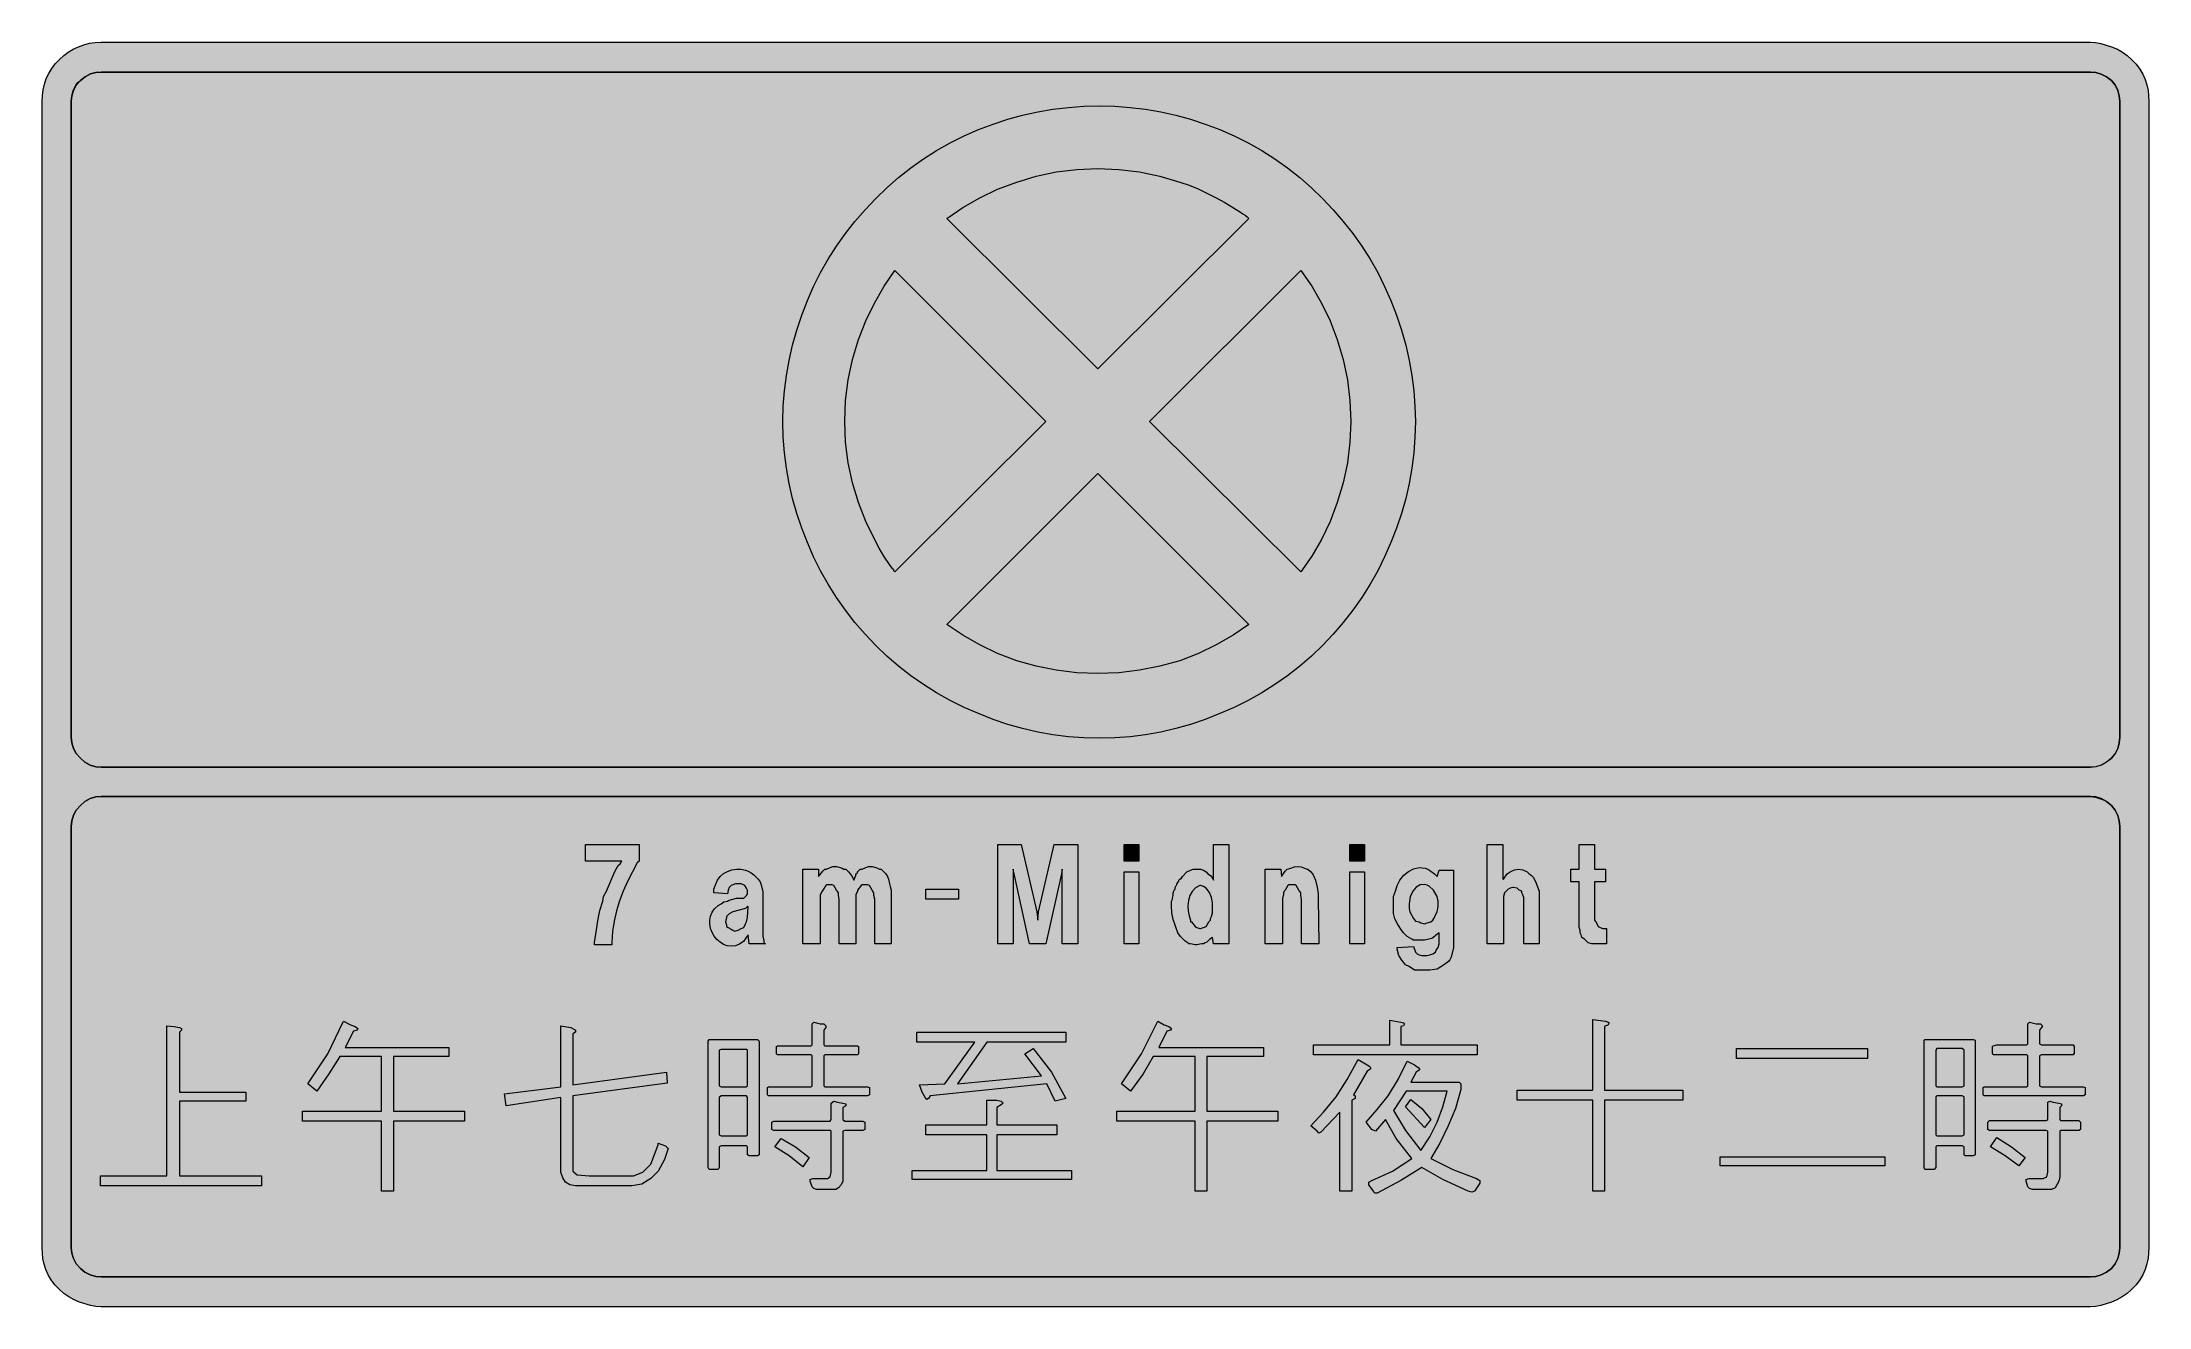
# Model space of a CAD drawing. Header units: metres. Extents: x 76 to 493, y 11 to 261.
import ezdxf

# ---------------------------------------------------------------- set-up
doc = ezdxf.new("R2010")
doc.units = ezdxf.units.M
for name, color, linetype, true_color in [('FILL_BLACK_000000', 7, 'Continuous', 0x000000), ('FILL_PINK_E1E1E1', 7, 'Continuous', 0xe1e1e1), ('FILL_WHITE_FFFFFF', 7, 'Continuous', 0xffffff), ('FILL_YELLOW_FFFF00', 7, 'Continuous', 0xffff00)]:
    doc.layers.add(name, color=color, linetype=linetype, true_color=true_color)

msp = doc.modelspace()

# ---------------------------------------------------------------- hatches: boundary and pattern name
at = {"layer": 'FILL_BLACK_000000', "true_color": 0x000000}
h = msp.add_hatch(color=7, dxfattribs=at)
h.dxf.hatch_style = 1
h.paths.add_polyline_path([(76.53, 251.76), (76.79, 252.88), (77.15, 253.96), (77.63, 255), (78.22, 255.99), (78.92, 256.91), (79.74, 257.76), (80.58, 258.53), (81.49, 259.21), (82.45, 259.79), (83.48, 260.28), (84.55, 260.67), (85.66, 260.95), (86.82, 261.12), (88.02, 261.18), (481.5, 261.18), (482.48, 261.12), (483.5, 260.93), (485.64, 260.28), (486.79, 259.81), (487.82, 259.22), (488.75, 258.53), (489.6, 257.76), (490.48, 256.81), (491.22, 255.85), (491.83, 254.85), (492.3, 253.8), (492.64, 252.72), (492.86, 251.64), (493.02, 249.48), (493.02, 22.68), (492.86, 20.59), (492.64, 19.47), (492.3, 18.36), (491.83, 17.31), (491.22, 16.31), (490.48, 15.35), (489.6, 14.4), (488.73, 13.63), (487.76, 12.94), (486.71, 12.35), (485.64, 11.88), (483.5, 11.23), (482.48, 11.04), (481.5, 10.98), (88.02, 10.98), (86.94, 11.04), (85.86, 11.23), (83.7, 11.88), (82.63, 12.35), (81.59, 12.94), (80.61, 13.63), (79.74, 14.4), (78.86, 15.35), (78.12, 16.31), (77.51, 17.31), (77.04, 18.36), (76.7, 19.44), (76.48, 20.52), (76.32, 22.68), (76.32, 249.48), (76.37, 250.63), (76.53, 251.76)])
h.paths.add_polyline_path([(85.82, 111.53), (84.78, 110.97), (83.88, 110.16), (83.07, 109.26), (82.51, 108.23), (82.18, 107.12), (82.08, 106.02), (82.08, 22.68), (82.18, 21.6), (82.51, 20.54), (83.07, 19.52), (83.88, 18.54), (84.78, 17.83), (85.82, 17.33), (86.92, 17.02), (88.02, 16.92), (481.5, 16.92), (482.5, 17.02), (483.57, 17.33), (484.64, 17.83), (485.64, 18.54), (486.35, 19.52), (486.86, 20.54), (487.16, 21.6), (487.26, 22.68), (487.26, 106.02), (487.16, 107.12), (486.86, 108.23), (486.35, 109.26), (485.64, 110.16), (484.64, 110.97), (483.57, 111.53), (482.5, 111.86), (481.5, 111.96), (88.02, 111.96), (86.92, 111.86), (85.82, 111.53)], flags=16)
h.paths.add_polyline_path([(483.64, 118.22), (484.66, 118.78), (485.64, 119.52), (486.35, 120.39), (486.86, 121.39), (487.16, 122.48), (487.26, 123.66), (487.26, 249.48), (487.16, 250.56), (486.86, 251.62), (486.35, 252.64), (485.64, 253.62), (484.64, 254.33), (483.57, 254.84), (482.5, 255.14), (481.5, 255.24), (88.02, 255.24), (86.94, 255.2), (85.86, 254.88), (84.8, 254.32), (83.88, 253.62), (83.07, 252.64), (82.51, 251.62), (82.18, 250.56), (82.08, 249.48), (82.08, 123.66), (82.18, 122.56), (82.51, 121.46), (83.07, 120.42), (83.88, 119.52), (84.78, 118.71), (85.82, 118.15), (86.92, 117.82), (88.02, 117.72), (481.5, 117.72), (482.58, 117.85), (483.64, 118.22)], flags=16)
h = msp.add_hatch(color=7, dxfattribs=at)
h.dxf.hatch_style = 1
h.paths.add_polyline_path([(347.86, 183.02), (347.64, 179.95), (347.26, 176.9), (346.73, 173.88), (346.04, 170.89), (345.21, 167.95), (344.22, 165.04), (343.08, 162.18), (341.86, 159.37), (340.49, 156.62), (338.98, 153.94), (337.34, 151.34), (335.58, 148.81), (333.69, 146.39), (331.69, 144.06), (329.58, 141.84), (327.37, 139.73), (325.06, 137.73), (322.65, 135.84), (320.15, 134.08), (317.56, 132.44), (314.87, 130.93), (312.1, 129.56), (309.24, 128.34), (306.38, 127.2), (303.48, 126.21), (300.54, 125.38), (297.56, 124.7), (294.56, 124.16), (291.55, 123.78), (288.52, 123.56), (285.48, 123.48), (282.38, 123.56), (279.31, 123.78), (276.26, 124.16), (273.24, 124.7), (270.25, 125.38), (267.31, 126.21), (264.4, 127.2), (261.54, 128.34), (258.68, 129.56), (255.91, 130.93), (253.22, 132.44), (250.63, 134.08), (248.13, 135.84), (245.72, 137.73), (243.41, 139.73), (241.2, 141.84), (239.09, 144.06), (237.09, 146.39), (235.2, 148.81), (233.44, 151.34), (231.8, 153.94), (230.29, 156.62), (228.92, 159.37), (227.7, 162.18), (226.56, 165.04), (225.57, 167.95), (224.74, 170.89), (224.06, 173.88), (223.52, 176.9), (223.14, 179.95), (222.92, 183.02), (222.84, 186.12), (222.92, 189.16), (223.14, 192.19), (223.52, 195.21), (224.06, 198.23), (224.74, 201.22), (225.57, 204.19), (226.56, 207.14), (227.7, 210.06), (228.92, 212.86), (230.29, 215.59), (231.8, 218.24), (233.44, 220.82), (235.2, 223.3), (237.09, 225.7), (239.09, 228.01), (241.2, 230.22), (243.41, 232.38), (245.72, 234.41), (248.13, 236.3), (250.63, 238.07), (253.22, 239.71), (255.91, 241.23), (258.68, 242.63), (261.54, 243.9), (264.4, 244.98), (267.31, 245.92), (270.25, 246.73), (273.24, 247.39), (276.26, 247.91), (279.31, 248.28), (282.38, 248.5), (285.48, 248.58), (288.52, 248.5), (291.55, 248.28), (294.56, 247.91), (297.56, 247.39), (300.54, 246.73), (303.48, 245.92), (306.38, 244.98), (309.24, 243.9), (312.1, 242.63), (314.87, 241.23), (317.56, 239.71), (320.15, 238.07), (322.65, 236.3), (325.06, 234.41), (327.37, 232.38), (329.58, 230.22), (331.69, 228.01), (333.69, 225.7), (335.58, 223.3), (337.34, 220.82), (338.98, 218.24), (340.49, 215.59), (341.86, 212.86), (343.08, 210.06), (344.22, 207.14), (345.21, 204.19), (346.04, 201.22), (346.73, 198.23), (347.26, 195.21), (347.64, 192.19), (347.86, 189.16), (347.94, 186.12), (347.86, 183.02)])
h = msp.add_hatch(color=7, dxfattribs=at)
h.dxf.hatch_style = 1
h.paths.add_polyline_path([(194.04, 98.82), (192.08, 95.15), (191.24, 93.25), (190.51, 91.31), (189.91, 89.33), (189.45, 87.3), (189.14, 85.25), (189, 83.16), (189, 82.62), (185.58, 82.62), (185.58, 83.16), (185.76, 84.24), (186.29, 87.76), (186.6, 89.42), (187.2, 91.26), (187.38, 92.16), (187.92, 93.24), (189.03, 95.75), (189.62, 97.11), (190.26, 98.28), (190.62, 98.64), (190.98, 99.18), (183.78, 99.18), (183.78, 102.42), (194.4, 102.42), (194.4, 99.18), (194.04, 98.82)])
h = msp.add_hatch(color=7, dxfattribs=at)
h.dxf.hatch_style = 1
h.paths.add_polyline_path([(270, 102.42), (273.06, 89.1), (273.24, 87.48), (273.42, 89.1), (276.48, 102.42), (281.16, 102.42), (281.16, 82.8), (278.1, 82.8), (278.1, 97.56), (277.92, 96.66), (274.86, 82.8), (271.62, 82.8), (268.56, 96.66), (268.38, 97.56), (268.38, 82.8), (265.32, 82.8), (265.32, 102.42), (270, 102.42)])
h = msp.add_hatch(color=7, dxfattribs=at)
h.dxf.hatch_style = 1
h.paths.add_polyline_path([(293.22, 102.42), (293.22, 99.18), (290.34, 99.18), (290.34, 102.42), (293.22, 102.42)])
h = msp.add_hatch(color=7, dxfattribs=at)
h.dxf.hatch_style = 1
h.paths.add_polyline_path([(299.88, 91.8), (300.06, 92.34), (300.06, 92.88), (300.24, 93.42), (300.42, 93.6), (300.42, 93.96), (300.6, 94.32), (300.78, 94.5), (300.78, 94.68), (301.14, 95.22), (301.14, 95.4), (301.32, 95.58), (301.68, 95.76), (301.86, 96.12), (302.76, 97.02), (303.48, 97.38), (304.02, 97.56), (305.46, 97.56), (306, 97.38), (306.54, 97.02), (306.9, 96.66), (307.44, 96.3), (307.8, 95.76), (307.98, 95.4), (307.98, 102.42), (311.04, 102.42), (311.04, 82.8), (307.98, 82.8), (307.8, 84.06), (307.26, 83.7), (306.72, 83.16), (306.36, 82.98), (306, 82.8), (305.64, 82.8), (304.74, 82.62), (304.38, 82.62), (303.48, 82.8), (303.12, 82.8), (302.94, 82.98), (302.76, 83.16), (302.4, 83.34), (301.5, 84.24), (300.96, 84.96), (300.02, 87.59), (299.75, 88.95), (299.7, 90.36), (299.7, 91.26), (299.88, 91.62), (299.88, 91.8)])
h.paths.add_polyline_path([(304.42, 93.87), (303.77, 93.18), (303.32, 92.33), (303.05, 91.36), (302.94, 90.33), (302.99, 89.3), (303.17, 88.33), (303.48, 87.48), (303.48, 87.12), (303.66, 87.12), (304.38, 86.22), (304.74, 86.04), (305.28, 85.86), (305.46, 85.86), (306, 86.04), (306.54, 86.22), (307.08, 87.12), (307.44, 87.48), (307.44, 87.84), (307.62, 88.2), (307.8, 88.92), (307.8, 89.82), (307.78, 90.89), (307.61, 91.97), (307.22, 92.95), (306.54, 93.78), (306, 94.14), (305.46, 94.32), (305.28, 94.32), (304.42, 93.87)], flags=16)
h = msp.add_hatch(color=7, dxfattribs=at)
h.dxf.hatch_style = 1
h.paths.add_polyline_path([(337.86, 102.42), (337.86, 99.18), (334.98, 99.18), (334.98, 102.42), (337.86, 102.42)])
h = msp.add_hatch(color=7, dxfattribs=at)
h.dxf.hatch_style = 1
h.paths.add_polyline_path([(369.18, 92.52), (369, 92.88), (369, 93.24), (368.46, 93.42), (368.1, 93.78), (367.38, 93.96), (367.2, 93.96), (366.66, 93.78), (366.3, 93.6), (365.58, 92.88), (365.4, 92.16), (365.4, 82.8), (362.16, 82.8), (362.16, 102.42), (365.22, 102.42), (365.22, 95.58), (365.4, 95.58), (366.12, 96.66), (366.66, 97.02), (367.53, 97.44), (368.37, 97.58), (369.21, 97.44), (370.08, 97.02), (370.26, 96.84), (370.44, 96.66), (370.87, 96.38), (371.21, 96.02), (371.73, 95.15), (372.42, 93.24), (372.42, 82.8), (369.36, 82.8), (369.36, 91.98), (369.18, 92.52)])
h = msp.add_hatch(color=7, dxfattribs=at)
h.dxf.hatch_style = 1
h.paths.add_polyline_path([(383.4, 102.42), (383.4, 97.56), (385.56, 97.56), (385.56, 95.04), (383.4, 95.04), (383.4, 87.48), (383.76, 86.94), (384.12, 86.22), (384.48, 86.04), (385.02, 85.86), (385.74, 85.86), (385.74, 82.8), (382.86, 82.8), (382.14, 82.98), (381.42, 83.7), (380.88, 84.06), (380.7, 84.6), (380.52, 84.96), (380.52, 85.5), (380.34, 86.04), (380.34, 95.04), (378.72, 95.04), (378.72, 97.56), (380.34, 97.56), (380.34, 102.42), (380.52, 102.42), (383.4, 102.42)])
h = msp.add_hatch(color=7, dxfattribs=at)
h.dxf.hatch_style = 1
h.paths.add_polyline_path([(216, 84.6), (215.46, 83.88), (215.1, 83.34), (214.27, 82.76), (213.44, 82.43), (212.62, 82.32), (211.83, 82.42), (211.08, 82.69), (210.4, 83.11), (209.79, 83.66), (209.27, 84.32), (208.85, 85.05), (208.55, 85.84), (208.38, 86.66), (208.36, 87.48), (208.5, 88.29), (208.82, 89.06), (209.34, 89.75), (210.06, 90.36), (210.6, 90.72), (211.14, 91.08), (211.86, 91.26), (212.22, 91.44), (213.66, 91.8), (215.1, 91.8), (215.64, 92.34), (215.82, 92.7), (215.82, 93.42), (215.64, 93.78), (215.28, 94.32), (214.56, 94.68), (213.48, 94.68), (212.94, 94.5), (212.58, 94.32), (212.22, 93.96), (212.04, 93.42), (211.86, 92.7), (209.16, 92.88), (209.16, 93.6), (209.52, 94.5), (209.91, 95.37), (210.45, 96.1), (211.12, 96.69), (211.9, 97.14), (212.75, 97.44), (213.64, 97.58), (214.55, 97.56), (215.46, 97.38), (216, 97.2), (216.54, 96.84), (217.08, 96.48), (217.62, 95.94), (217.98, 95.58), (218.34, 95.04), (218.52, 94.5), (218.88, 93.06), (218.88, 84.24), (219.06, 83.52), (219.06, 82.98), (219.42, 82.8), (216.18, 82.8), (216, 84.6)])
h.paths.add_polyline_path([(215.46, 89.82), (212.94, 89.1), (212.22, 88.74), (211.68, 88.2), (211.68, 88.02), (211.5, 87.12), (211.68, 86.58), (211.68, 86.22), (212.04, 86.04), (212.58, 85.68), (212.94, 85.5), (213.3, 85.32), (214.02, 85.5), (214.56, 85.86), (215.1, 86.04), (215.46, 86.76), (215.64, 87.12), (215.82, 88.02), (216, 90.18), (215.64, 90), (215.46, 89.82)], flags=16)
h = msp.add_hatch(color=7, dxfattribs=at)
h.dxf.hatch_style = 1
h.paths.add_polyline_path([(241.02, 82.8), (241.02, 91.62), (240.84, 92.34), (240.84, 92.88), (240.48, 93.42), (239.94, 94.32), (239.58, 94.5), (238.5, 94.5), (238.32, 94.32), (237.6, 93.42), (237.6, 93.24), (237.24, 92.52), (237.24, 82.8), (234, 82.8), (234, 91.62), (233.82, 92.34), (233.82, 92.88), (233.46, 93.42), (232.92, 94.32), (232.56, 94.5), (231.48, 94.5), (231.3, 94.32), (230.76, 93.42), (230.58, 93.24), (230.22, 92.52), (230.22, 82.8), (226.8, 82.8), (226.8, 97.56), (229.86, 97.56), (229.86, 96.12), (230.76, 97.2), (231.12, 97.56), (231.48, 97.56), (232.2, 97.92), (232.74, 98.1), (233.46, 98.1), (234.18, 97.92), (234.54, 97.74), (234.9, 97.56), (235.26, 97.56), (235.8, 97.02), (236.16, 96.66), (236.52, 96.12), (236.88, 95.4), (237.24, 96.3), (237.24, 96.66), (237.42, 96.66), (237.6, 96.84), (237.6, 97.02), (238.14, 97.56), (238.5, 97.56), (239.22, 97.92), (239.76, 98.1), (240.48, 98.1), (241.2, 97.92), (241.56, 97.74), (241.92, 97.56), (242.28, 97.56), (243.18, 96.66), (243.54, 96.12), (243.72, 95.58), (243.9, 94.68), (244.08, 94.14), (244.26, 93.42), (244.26, 91.8), (244.26, 82.8), (241.02, 82.8)])
h = msp.add_hatch(color=7, dxfattribs=at)
h.dxf.hatch_style = 1
h.paths.add_polyline_path([(293.22, 97.02), (293.22, 82.8), (290.34, 82.8), (290.34, 97.02), (293.22, 97.02)])
h = msp.add_hatch(color=7, dxfattribs=at)
h.dxf.hatch_style = 1
h.paths.add_polyline_path([(321.66, 82.8), (318.24, 82.8), (318.24, 97.56), (321.3, 97.56), (321.48, 96.12), (322.2, 97.2), (322.56, 97.56), (323.32, 97.76), (324.03, 98.03), (324.85, 98.11), (325.37, 98), (325.98, 97.74), (326.52, 97.56), (326.7, 97.56), (327.22, 97.1), (327.64, 96.57), (328.21, 95.37), (328.52, 94.04), (328.68, 92.7), (328.68, 91.8), (328.86, 82.8), (325.44, 82.8), (325.44, 91.62), (325.26, 92.34), (325.26, 92.88), (324.9, 93.42), (324.36, 94.32), (324.18, 94.5), (322.92, 94.5), (322.74, 94.32), (322.2, 93.42), (322.02, 93.24), (321.84, 92.88), (321.84, 92.52), (321.66, 91.8), (321.66, 91.44), (321.66, 91.26), (321.66, 82.8)])
h = msp.add_hatch(color=7, dxfattribs=at)
h.dxf.hatch_style = 1
h.paths.add_polyline_path([(337.86, 97.02), (337.86, 82.8), (334.98, 82.8), (334.98, 97.02), (337.86, 97.02)])
h = msp.add_hatch(color=7, dxfattribs=at)
h.dxf.hatch_style = 1
h.paths.add_polyline_path([(355.5, 97.38), (355.5, 82.08), (354.99, 80.19), (354.76, 79.65), (354.49, 79.28), (353.69, 78.69), (352.26, 77.76), (350.82, 77.58), (347.76, 77.58), (346.68, 78.3), (345.96, 78.66), (345.6, 79.2), (345.24, 79.56), (344.7, 80.46), (344.34, 81.72), (344.34, 82.08), (347.58, 82.26), (347.94, 81.18), (348.3, 80.82), (348.66, 80.64), (349.2, 80.46), (350.28, 80.46), (350.82, 80.64), (351.36, 80.82), (351.9, 81.18), (352.08, 81.54), (352.44, 82.08), (352.62, 82.8), (352.62, 84.96), (351.9, 84.42), (351.72, 84.24), (351.18, 83.88), (349.74, 83.52), (347.58, 83.52), (347.22, 83.7), (346.32, 84.24), (345.6, 84.96), (345.06, 85.68), (344.38, 86.76), (343.89, 87.75), (343.62, 88.83), (343.62, 90.18), (343.62, 92.16), (343.98, 93.24), (344.31, 94.34), (344.87, 95.4), (345.63, 96.35), (346.55, 97.13), (347.58, 97.66), (348.69, 97.89), (349.85, 97.76), (350.43, 97.54), (351, 97.2), (351.72, 96.66), (352.26, 96.12), (352.62, 97.38), (355.5, 97.38)])
h.paths.add_polyline_path([(352.26, 92.16), (351.53, 93.43), (350.69, 94.21), (350.25, 94.43), (349.8, 94.54), (348.92, 94.46), (348.11, 94), (347.42, 93.2), (346.93, 92.09), (346.68, 90.72), (346.68, 89.82), (346.86, 89.1), (347.58, 87.84), (347.94, 87.3), (348.66, 87.12), (349.02, 86.94), (349.74, 86.76), (350.28, 86.94), (351, 87.12), (351.36, 87.48), (351.72, 88.02), (351.9, 88.56), (352.26, 89.1), (352.44, 90.18), (352.44, 91.26), (352.26, 92.16)], flags=16)
h = msp.add_hatch(color=7, dxfattribs=at)
h.dxf.hatch_style = 1
h.paths.add_polyline_path([(257.58, 93.6), (257.58, 91.62), (251.1, 91.62), (251.1, 93.6), (257.58, 93.6)])
h = msp.add_hatch(color=7, dxfattribs=at)
h.dxf.hatch_style = 1
h.paths.add_polyline_path([(145.8, 33.84), (143.46, 33.84), (143.46, 47.7), (127.8, 47.7), (127.8, 49.68), (143.46, 49.68), (143.46, 60.48), (135.18, 60.48), (133.02, 57.06), (130.68, 53.64), (128.88, 55.08), (132.84, 61.02), (135.9, 67.5), (137.34, 66.78), (138.24, 66.42), (138.78, 66.06), (138.6, 65.7), (137.88, 65.52), (136.26, 62.28), (156.78, 62.28), (156.78, 60.48), (145.8, 60.48), (145.8, 49.68), (159.84, 49.68), (159.84, 47.7), (145.8, 47.7), (145.8, 33.84)])
h = msp.add_hatch(color=7, dxfattribs=at)
h.dxf.hatch_style = 1
h.paths.add_polyline_path([(239.58, 54.54), (239.94, 54.36), (239.94, 52.92), (239.58, 52.74), (219.96, 52.74), (219.78, 52.92), (219.78, 54.36), (219.96, 54.54), (228.42, 54.54), (228.6, 54.72), (228.6, 60.66), (228.42, 60.84), (221.76, 60.84), (221.58, 61.02), (221.58, 62.46), (221.76, 62.64), (228.42, 62.64), (228.6, 62.82), (228.6, 66.96), (228.96, 67.32), (230.22, 66.96), (230.94, 66.96), (231.3, 66.6), (231.3, 66.24), (230.94, 65.7), (230.94, 62.82), (231.12, 62.64), (237.6, 62.64), (237.78, 62.46), (237.78, 61.02), (237.6, 60.84), (231.12, 60.84), (230.94, 60.66), (230.94, 54.72), (231.12, 54.54), (239.58, 54.54)])
h = msp.add_hatch(color=7, dxfattribs=at)
h.dxf.hatch_style = 1
h.paths.add_polyline_path([(306.72, 33.84), (304.38, 33.84), (304.38, 47.7), (288.9, 47.7), (288.9, 49.68), (304.38, 49.68), (304.38, 60.48), (296.1, 60.48), (294.12, 57.06), (291.6, 53.64), (289.8, 55.08), (293.76, 61.02), (297, 67.5), (298.26, 66.78), (299.16, 66.42), (299.7, 66.06), (299.52, 65.7), (298.8, 65.52), (297.18, 62.28), (317.88, 62.28), (317.88, 60.48), (306.72, 60.48), (306.72, 49.68), (320.76, 49.68), (320.76, 47.7), (306.72, 47.7), (306.72, 33.84)])
h = msp.add_hatch(color=7, dxfattribs=at)
h.dxf.hatch_style = 1
h.paths.add_polyline_path([(327.78, 62.82), (342.9, 62.82), (342.9, 67.68), (345.06, 67.32), (345.6, 67.14), (345.78, 66.96), (345.6, 66.6), (345.06, 66.42), (345.06, 62.82), (360.18, 62.82), (360.18, 60.84), (327.78, 60.84), (327.78, 62.82)])
h = msp.add_hatch(color=7, dxfattribs=at)
h.dxf.hatch_style = 1
h.paths.add_polyline_path([(383.04, 51.84), (368.1, 51.84), (368.1, 53.82), (383.04, 53.82), (383.04, 67.86), (385.56, 67.5), (386.1, 67.32), (386.28, 67.14), (386.1, 66.78), (385.38, 66.42), (385.38, 53.82), (400.86, 53.82), (400.86, 51.84), (385.38, 51.84), (385.38, 33.84), (383.04, 33.84), (383.04, 51.84)])
h = msp.add_hatch(color=7, dxfattribs=at)
h.dxf.hatch_style = 1
h.paths.add_polyline_path([(480.06, 54.54), (480.42, 54.36), (480.42, 52.92), (480.06, 52.74), (460.44, 52.74), (460.26, 52.92), (460.26, 54.36), (460.44, 54.54), (468.9, 54.54), (469.08, 54.72), (469.08, 60.66), (468.9, 60.84), (462.24, 60.84), (462.06, 61.2), (462.06, 62.46), (462.24, 62.64), (462.96, 62.82), (468.9, 62.82), (469.08, 63), (469.08, 66.96), (469.44, 67.32), (470.7, 66.96), (471.6, 66.96), (471.96, 66.6), (471.78, 66.24), (471.42, 65.7), (471.42, 63), (471.78, 62.82), (478.08, 62.82), (478.26, 62.46), (478.26, 61.2), (478.08, 60.84), (471.78, 60.84), (471.42, 60.66), (471.42, 54.72), (471.78, 54.54), (480.06, 54.54)])
h = msp.add_hatch(color=7, dxfattribs=at)
h.dxf.hatch_style = 1
h.paths.add_polyline_path([(87.84, 36.9), (100.98, 36.9), (100.98, 66.6), (102.42, 66.42), (103.5, 66.24), (103.86, 66.06), (103.86, 65.7), (103.5, 65.34), (103.5, 53.46), (116.64, 53.46), (116.64, 51.66), (103.5, 51.66), (103.5, 36.9), (119.7, 36.9), (119.7, 34.92), (87.84, 34.92), (87.84, 36.9)])
h = msp.add_hatch(color=7, dxfattribs=at)
h.dxf.hatch_style = 1
h.paths.add_polyline_path([(181.26, 37.8), (182.16, 37.08), (184.5, 36.9), (193.32, 36.9), (195.12, 37.62), (196.74, 39.24), (198.18, 43.02), (198.18, 43.38), (199.62, 42.84), (200.16, 42.3), (199.44, 40.14), (198.18, 37.8), (196.74, 36.36), (194.94, 35.28), (192.96, 34.92), (181.8, 34.92), (180.72, 35.1), (179.82, 35.64), (179.28, 36.54), (178.92, 37.62), (178.92, 52.38), (168.12, 50.76), (167.76, 53.1), (178.92, 54.54), (178.92, 66.6), (180.9, 66.24), (181.62, 65.88), (181.8, 65.7), (181.8, 65.34), (181.26, 64.98), (181.26, 54.9), (199.8, 57.42), (199.98, 55.26), (181.26, 52.74), (181.26, 37.8)])
h = msp.add_hatch(color=7, dxfattribs=at)
h.dxf.hatch_style = 1
h.paths.add_polyline_path([(210.24, 42.66), (210.24, 38.52), (210.06, 38.16), (208.26, 38.16), (208.08, 38.52), (208.08, 63.54), (208.26, 63.9), (217.8, 63.9), (218.16, 63.54), (218.16, 41.04), (217.8, 40.86), (216.18, 40.86), (215.82, 41.04), (215.82, 42.66), (215.64, 42.84), (210.6, 42.84), (210.24, 42.66)])
h.paths.add_polyline_path([(215.64, 52.74), (210.6, 52.74), (210.24, 52.38), (210.24, 45), (210.6, 44.82), (215.64, 44.82), (215.82, 45), (215.82, 52.38), (215.64, 52.74)], flags=16)
h.paths.add_polyline_path([(215.82, 61.74), (215.64, 61.92), (210.6, 61.92), (210.24, 61.74), (210.24, 54.72), (210.6, 54.54), (215.64, 54.54), (215.82, 54.72), (215.82, 61.74)], flags=16)
h = msp.add_hatch(color=7, dxfattribs=at)
h.dxf.hatch_style = 1
h.paths.add_polyline_path([(272.34, 62.1), (275.94, 57.42), (278.82, 52.2), (276.66, 51.66), (275.04, 55.08), (252, 52.74), (251.64, 52.2), (251.28, 52.02), (250.92, 52.56), (250.38, 53.46), (249.84, 54.9), (254.88, 55.08), (260.82, 63.36), (249.3, 63.36), (249.3, 65.34), (278.82, 65.34), (278.82, 63.36), (263.16, 63.36), (257.4, 55.08), (273.96, 56.7), (270.72, 61.02), (272.34, 62.1)])
h = msp.add_hatch(color=7, dxfattribs=at)
h.dxf.hatch_style = 1
h.paths.add_polyline_path([(450.9, 38.52), (450.54, 38.16), (448.74, 38.16), (448.56, 38.52), (448.56, 63.72), (448.74, 63.9), (458.28, 63.9), (458.64, 63.72), (458.64, 41.04), (458.28, 40.86), (456.66, 40.86), (456.48, 41.04), (456.48, 42.66), (456.12, 42.84), (451.08, 42.84), (450.9, 42.66), (450.9, 38.52)])
h.paths.add_polyline_path([(451.08, 44.82), (456.12, 44.82), (456.48, 45), (456.48, 52.56), (456.12, 52.74), (451.08, 52.74), (450.9, 52.56), (450.9, 45), (451.08, 44.82)], flags=16)
h.paths.add_polyline_path([(451.08, 62.1), (450.9, 61.74), (450.9, 54.72), (451.08, 54.54), (456.12, 54.54), (456.48, 54.72), (456.48, 61.74), (456.12, 62.1), (451.08, 62.1)], flags=16)
h = msp.add_hatch(color=7, dxfattribs=at)
h.dxf.hatch_style = 1
h.paths.add_polyline_path([(333, 33.84), (333, 49.5), (329.22, 45.54), (328.86, 45.36), (328.5, 45.72), (327.24, 46.8), (329.76, 49.5), (332.28, 52.56), (334.44, 55.98), (336.6, 59.94), (338.4, 58.86), (338.94, 58.5), (339.12, 58.14), (338.94, 57.96), (338.4, 57.6), (335.7, 52.92), (336.06, 52.74), (336.06, 52.2), (335.34, 51.84), (335.34, 33.84), (333, 33.84)])
h = msp.add_hatch(color=7, dxfattribs=at)
h.dxf.hatch_style = 1
h.paths.add_polyline_path([(339.3, 36), (343.44, 37.8), (347.22, 40.32), (344.16, 44.28), (342, 48.06), (340.02, 45.72), (339.3, 46.08), (338.22, 47.52), (340.38, 50.04), (342.54, 52.74), (344.52, 55.98), (346.32, 59.58), (347.76, 58.86), (348.48, 58.32), (348.84, 57.96), (348.66, 57.78), (348.12, 57.42), (347.04, 55.44), (356.58, 55.44), (356.94, 55.08), (356.94, 54), (355.86, 50.22), (354.42, 46.8), (352.8, 43.38), (351, 40.32), (355.32, 38.16), (360, 36.36), (360.72, 36), (360.72, 35.46), (359.64, 33.84), (359.1, 33.66), (358.38, 33.84), (353.34, 36.18), (349.2, 38.52), (345.06, 36), (340.38, 33.48), (339.84, 33.48), (339.66, 33.84), (338.76, 35.1), (338.76, 35.64), (339.3, 36)])
h.paths.add_polyline_path([(345.96, 45.9), (349.02, 41.94), (350.82, 44.64), (352.26, 47.52), (353.34, 50.58), (354.24, 53.64), (346.14, 53.64), (343.62, 49.86), (345.96, 45.9)], flags=16)
h = msp.add_hatch(color=7, dxfattribs=at)
h.dxf.hatch_style = 1
h.paths.add_polyline_path([(437.4, 62.1), (437.4, 60.12), (411.48, 60.12), (411.48, 62.1), (437.4, 62.1)])
h = msp.add_hatch(color=7, dxfattribs=at)
h.dxf.hatch_style = 1
h.paths.add_polyline_path([(234.72, 45.72), (234.72, 35.82), (234.36, 35.1), (233.82, 34.56), (233.28, 34.2), (229.5, 34.2), (228.96, 34.38), (228.6, 34.74), (228.24, 35.82), (228.24, 36.18), (228.78, 36.36), (231.66, 36.36), (232.2, 36.72), (232.38, 37.62), (232.38, 45.72), (232.2, 45.9), (221.04, 45.9), (220.68, 46.08), (220.68, 47.52), (221.04, 47.7), (232.2, 47.7), (232.38, 48.06), (232.38, 51.3), (232.92, 51.66), (233.64, 51.48), (234.72, 51.3), (235.26, 51.12), (235.26, 50.76), (234.72, 50.4), (234.72, 48.06), (235.08, 47.7), (238.68, 47.7), (239.04, 47.52), (239.04, 46.08), (238.68, 45.9), (235.08, 45.9), (234.72, 45.72)])
h = msp.add_hatch(color=7, dxfattribs=at)
h.dxf.hatch_style = 1
h.paths.add_polyline_path([(265.14, 37.98), (279.9, 37.98), (279.9, 36.18), (248.4, 36.18), (248.4, 37.98), (263.16, 37.98), (263.16, 45), (251.1, 45), (251.1, 46.98), (263.16, 46.98), (263.16, 51.84), (265.14, 51.84), (266.04, 51.66), (266.4, 51.3), (266.04, 50.94), (265.14, 50.4), (265.14, 46.98), (277.02, 46.98), (277.02, 45), (265.14, 45), (265.14, 37.98)])
h = msp.add_hatch(color=7, dxfattribs=at)
h.dxf.hatch_style = 1
h.paths.add_polyline_path([(349.2, 50.22), (351, 48.06), (349.74, 46.44), (345.96, 50.58), (347.04, 52.02), (349.2, 50.22)])
h = msp.add_hatch(color=7, dxfattribs=at)
h.dxf.hatch_style = 1
h.paths.add_polyline_path([(473.04, 45.72), (472.68, 45.9), (461.52, 45.9), (461.16, 46.08), (461.16, 47.52), (461.52, 47.88), (472.68, 47.88), (473.04, 48.06), (473.04, 51.48), (473.4, 51.66), (474.12, 51.48), (475.2, 51.3), (475.74, 51.12), (475.74, 50.76), (475.38, 50.4), (475.38, 48.06), (475.56, 47.88), (479.16, 47.88), (479.52, 47.52), (479.52, 46.08), (479.16, 45.9), (475.56, 45.9), (475.38, 45.72), (475.38, 36.72), (475.2, 35.82), (474.84, 35.1), (474.48, 34.56), (473.76, 34.2), (469.98, 34.2), (469.44, 34.38), (469.08, 34.74), (468.72, 35.82), (468.72, 36.18), (469.26, 36.36), (472.14, 36.36), (472.86, 36.72), (473.04, 37.62), (473.04, 45.72)])
h = msp.add_hatch(color=7, dxfattribs=at)
h.dxf.hatch_style = 1
h.paths.add_polyline_path([(224.1, 40.86), (221.22, 42.66), (222.48, 44.28), (225.36, 42.66), (228.06, 40.5), (226.8, 38.7), (224.1, 40.86)])
h = msp.add_hatch(color=7, dxfattribs=at)
h.dxf.hatch_style = 1
h.paths.add_polyline_path([(461.7, 42.66), (462.96, 44.46), (465.84, 42.66), (468.54, 40.5), (467.28, 38.88), (464.58, 40.86), (461.7, 42.66)])
h = msp.add_hatch(color=7, dxfattribs=at)
h.dxf.hatch_style = 1
h.paths.add_polyline_path([(440.82, 40.68), (440.82, 38.88), (408.24, 38.88), (408.24, 40.68), (440.82, 40.68)])
at = {"layer": 'FILL_PINK_E1E1E1', "true_color": 0xe1e1e1}
h = msp.add_hatch(color=7, dxfattribs=at)
h.dxf.hatch_style = 1
h.paths.add_polyline_path([(255.24, 226.26), (258.42, 228.45), (261.77, 230.4), (265.31, 232.08), (269.1, 233.46), (272.94, 234.64), (276.91, 235.49), (280.97, 235.99), (285.12, 236.16), (289.27, 235.99), (293.36, 235.49), (297.37, 234.64), (301.32, 233.46), (303.18, 232.86), (304.99, 232.13), (308.52, 230.4), (310.23, 229.48), (311.94, 228.42), (313.38, 227.52), (313.83, 227.18), (314.28, 226.98), (314.64, 226.62), (315, 226.26), (285.12, 196.56), (255.24, 226.26)])
h = msp.add_hatch(color=7, dxfattribs=at)
h.dxf.hatch_style = 1
h.paths.add_polyline_path([(244.98, 156.42), (244.8, 156.6), (244.8, 156.78), (244.55, 156.96), (244.44, 157.14), (243.9, 157.86), (242.82, 159.48), (241.85, 161.1), (241.02, 162.72), (239.27, 166.34), (237.78, 170.1), (236.6, 173.97), (235.76, 177.98), (235.25, 182.05), (235.08, 186.12), (235.25, 190.27), (235.76, 194.36), (236.6, 198.37), (237.78, 202.32), (239.26, 206.03), (240.98, 209.57), (242.89, 212.9), (244.98, 216), (274.86, 186.12), (244.98, 156.42)])
h = msp.add_hatch(color=7, dxfattribs=at)
h.dxf.hatch_style = 1
h.paths.add_polyline_path([(325.26, 216), (327.45, 212.9), (329.4, 209.57), (331.08, 206.03), (332.46, 202.32), (333.64, 198.37), (334.49, 194.36), (334.99, 190.27), (335.16, 186.12), (334.99, 182.05), (334.49, 177.98), (333.64, 173.97), (332.46, 170.1), (331.08, 166.32), (329.4, 162.79), (327.45, 159.49), (325.26, 156.42), (295.38, 186.12), (325.26, 216)])
h = msp.add_hatch(color=7, dxfattribs=at)
h.dxf.hatch_style = 1
h.paths.add_polyline_path([(315, 145.98), (311.9, 143.89), (308.57, 141.98), (305.03, 140.26), (301.32, 138.78), (297.37, 137.7), (293.36, 136.91), (289.27, 136.43), (285.12, 136.26), (280.97, 136.43), (276.91, 136.91), (272.94, 137.7), (269.1, 138.78), (265.31, 140.26), (261.77, 141.98), (258.42, 143.89), (255.24, 145.98), (285.12, 175.86), (315, 145.98)])
at = {"layer": 'FILL_WHITE_FFFFFF', "true_color": 0xffffff}
h = msp.add_hatch(color=7, dxfattribs=at)
h.dxf.hatch_style = 1
h.paths.add_polyline_path([(482.44, 111.83), (483.66, 111.42), (484.17, 111.22), (484.65, 110.93), (485.64, 110.16), (486.34, 109.24), (486.9, 108.18), (487.15, 107.1), (487.26, 106.02), (487.26, 22.68), (487.16, 21.6), (486.86, 20.54), (486.35, 19.52), (485.64, 18.54), (484.64, 17.83), (483.57, 17.33), (482.5, 17.02), (481.5, 16.92), (88.02, 16.92), (86.92, 17.02), (85.82, 17.33), (84.78, 17.83), (83.88, 18.54), (83.07, 19.52), (82.51, 20.54), (82.18, 21.6), (82.08, 22.68), (82.08, 106.02), (82.18, 107.12), (82.51, 108.23), (83.07, 109.26), (83.88, 110.16), (84.78, 110.97), (85.82, 111.53), (86.92, 111.86), (88.02, 111.96), (481.5, 111.96), (482.44, 111.83)])
at = {"layer": 'FILL_YELLOW_FFFF00', "true_color": 0xffff00}
h = msp.add_hatch(color=7, dxfattribs=at)
h.dxf.hatch_style = 1
h.paths.add_polyline_path([(88.02, 117.72), (86.92, 117.82), (85.82, 118.15), (84.78, 118.71), (83.88, 119.52), (83.07, 120.42), (82.51, 121.46), (82.18, 122.56), (82.08, 123.66), (82.08, 249.48), (82.19, 250.56), (82.44, 251.64), (83.03, 252.7), (83.4, 253.18), (83.88, 253.62), (84.8, 254.32), (85.86, 254.88), (86.94, 255.2), (88.02, 255.24), (481.5, 255.24), (482.5, 255.14), (483.57, 254.84), (484.64, 254.33), (485.64, 253.62), (486.34, 252.7), (486.9, 251.64), (487.15, 250.56), (487.26, 249.48), (487.26, 123.66), (487.16, 122.56), (486.85, 121.46), (486.35, 120.42), (485.64, 119.52), (484.64, 118.71), (483.57, 118.15), (482.5, 117.82), (481.5, 117.72), (88.02, 117.72)])

# ---------------------------------------------------------------- linework, layer by layer
at = {"layer": 'FILL_BLACK_000000', "lineweight": 0, "true_color": 0x000000}
for points in [[(76.53, 251.76), (76.79, 252.88), (77.15, 253.96), (77.63, 255), (78.22, 255.99), (78.92, 256.91), (79.74, 257.76), (80.58, 258.53), (81.49, 259.21), (82.45, 259.79), (83.48, 260.28), (84.55, 260.67), (85.66, 260.95), (86.82, 261.12), (88.02, 261.18), (481.5, 261.18), (482.48, 261.12), (483.5, 260.93), (485.64, 260.28), (486.79, 259.81), (487.82, 259.22), (488.75, 258.53), (489.6, 257.76), (490.48, 256.81), (491.22, 255.85), (491.83, 254.85), (492.3, 253.8), (492.64, 252.72), (492.86, 251.64), (493.02, 249.48), (493.02, 22.68), (492.86, 20.59), (492.64, 19.47), (492.3, 18.36), (491.83, 17.31), (491.22, 16.31), (490.48, 15.35), (489.6, 14.4), (488.73, 13.63), (487.76, 12.94), (486.71, 12.35), (485.64, 11.88), (483.5, 11.23), (482.48, 11.04), (481.5, 10.98), (88.02, 10.98), (86.94, 11.04), (85.86, 11.23), (83.7, 11.88), (82.63, 12.35), (81.59, 12.94), (80.61, 13.63), (79.74, 14.4), (78.86, 15.35), (78.12, 16.31), (77.51, 17.31), (77.04, 18.36), (76.7, 19.44), (76.48, 20.52), (76.32, 22.68), (76.32, 249.48), (76.37, 250.63)], [(483.64, 118.22), (484.66, 118.78), (485.64, 119.52), (486.35, 120.39), (486.86, 121.39), (487.16, 122.48), (487.26, 123.66), (487.26, 249.48), (487.16, 250.56), (486.86, 251.62), (486.35, 252.64), (485.64, 253.62), (484.64, 254.33), (483.57, 254.84), (482.5, 255.14), (481.5, 255.24), (88.02, 255.24), (86.94, 255.2), (85.86, 254.88), (84.8, 254.32), (83.88, 253.62), (83.07, 252.64), (82.51, 251.62), (82.18, 250.56), (82.08, 249.48), (82.08, 123.66), (82.18, 122.56), (82.51, 121.46), (83.07, 120.42), (83.88, 119.52), (84.78, 118.71), (85.82, 118.15), (86.92, 117.82), (88.02, 117.72), (481.5, 117.72), (482.58, 117.85)], [(347.86, 183.02), (347.64, 179.95), (347.26, 176.9), (346.73, 173.88), (346.04, 170.89), (345.21, 167.95), (344.22, 165.04), (343.08, 162.18), (341.86, 159.37), (340.49, 156.62), (338.98, 153.94), (337.34, 151.34), (335.58, 148.81), (333.69, 146.39), (331.69, 144.06), (329.58, 141.84), (327.37, 139.73), (325.06, 137.73), (322.65, 135.84), (320.15, 134.08), (317.56, 132.44), (314.87, 130.93), (312.1, 129.56), (309.24, 128.34), (306.38, 127.2), (303.48, 126.21), (300.54, 125.38), (297.56, 124.7), (294.56, 124.16), (291.55, 123.78), (288.52, 123.56), (285.48, 123.48), (282.38, 123.56), (279.31, 123.78), (276.26, 124.16), (273.24, 124.7), (270.25, 125.38), (267.31, 126.21), (264.4, 127.2), (261.54, 128.34), (258.68, 129.56), (255.91, 130.93), (253.22, 132.44), (250.63, 134.08), (248.13, 135.84), (245.72, 137.73), (243.41, 139.73), (241.2, 141.84), (239.09, 144.06), (237.09, 146.39), (235.2, 148.81), (233.44, 151.34), (231.8, 153.94), (230.29, 156.62), (228.92, 159.37), (227.7, 162.18), (226.56, 165.04), (225.57, 167.95), (224.74, 170.89), (224.06, 173.88), (223.52, 176.9), (223.14, 179.95), (222.92, 183.02), (222.84, 186.12), (222.92, 189.16), (223.14, 192.19), (223.52, 195.21), (224.06, 198.23), (224.74, 201.22), (225.57, 204.19), (226.56, 207.14), (227.7, 210.06), (228.92, 212.86), (230.29, 215.59), (231.8, 218.24), (233.44, 220.82), (235.2, 223.3), (237.09, 225.7), (239.09, 228.01), (241.2, 230.22), (243.41, 232.38), (245.72, 234.41), (248.13, 236.3), (250.63, 238.07), (253.22, 239.71), (255.91, 241.23), (258.68, 242.63), (261.54, 243.9), (264.4, 244.98), (267.31, 245.92), (270.25, 246.73), (273.24, 247.39), (276.26, 247.91), (279.31, 248.28), (282.38, 248.5), (285.48, 248.58), (288.52, 248.5), (291.55, 248.28), (294.56, 247.91), (297.56, 247.39), (300.54, 246.73), (303.48, 245.92), (306.38, 244.98), (309.24, 243.9), (312.1, 242.63), (314.87, 241.23), (317.56, 239.71), (320.15, 238.07), (322.65, 236.3), (325.06, 234.41), (327.37, 232.38), (329.58, 230.22), (331.69, 228.01), (333.69, 225.7), (335.58, 223.3), (337.34, 220.82), (338.98, 218.24), (340.49, 215.59), (341.86, 212.86), (343.08, 210.06), (344.22, 207.14), (345.21, 204.19), (346.04, 201.22), (346.73, 198.23), (347.26, 195.21), (347.64, 192.19), (347.86, 189.16), (347.94, 186.12)], [(85.82, 111.53), (84.78, 110.97), (83.88, 110.16), (83.07, 109.26), (82.51, 108.23), (82.18, 107.12), (82.08, 106.02), (82.08, 22.68), (82.18, 21.6), (82.51, 20.54), (83.07, 19.52), (83.88, 18.54), (84.78, 17.83), (85.82, 17.33), (86.92, 17.02), (88.02, 16.92), (481.5, 16.92), (482.5, 17.02), (483.57, 17.33), (484.64, 17.83), (485.64, 18.54), (486.35, 19.52), (486.86, 20.54), (487.16, 21.6), (487.26, 22.68), (487.26, 106.02), (487.16, 107.12), (486.86, 108.23), (486.35, 109.26), (485.64, 110.16), (484.64, 110.97), (483.57, 111.53), (482.5, 111.86), (481.5, 111.96), (88.02, 111.96), (86.92, 111.86)], [(194.04, 98.82), (192.08, 95.15), (191.24, 93.25), (190.51, 91.31), (189.91, 89.33), (189.45, 87.3), (189.14, 85.25), (189, 83.16), (189, 82.62), (185.58, 82.62), (185.58, 83.16), (185.76, 84.24), (186.29, 87.76), (186.6, 89.42), (187.2, 91.26), (187.38, 92.16), (187.92, 93.24), (189.03, 95.75), (189.62, 97.11), (190.26, 98.28), (190.62, 98.64), (190.98, 99.18), (183.78, 99.18), (183.78, 102.42), (194.4, 102.42), (194.4, 99.18)], [(270, 102.42), (273.06, 89.1), (273.24, 87.48), (273.42, 89.1), (276.48, 102.42), (281.16, 102.42), (281.16, 82.8), (278.1, 82.8), (278.1, 97.56), (277.92, 96.66), (274.86, 82.8), (271.62, 82.8), (268.56, 96.66), (268.38, 97.56), (268.38, 82.8), (265.32, 82.8), (265.32, 102.42)], [(293.22, 102.42), (293.22, 99.18), (290.34, 99.18), (290.34, 102.42)], [(299.88, 91.8), (300.06, 92.34), (300.06, 92.88), (300.24, 93.42), (300.42, 93.6), (300.42, 93.96), (300.6, 94.32), (300.78, 94.5), (300.78, 94.68), (301.14, 95.22), (301.14, 95.4), (301.32, 95.58), (301.68, 95.76), (301.86, 96.12), (302.76, 97.02), (303.48, 97.38), (304.02, 97.56), (305.46, 97.56), (306, 97.38), (306.54, 97.02), (306.9, 96.66), (307.44, 96.3), (307.8, 95.76), (307.98, 95.4), (307.98, 102.42), (311.04, 102.42), (311.04, 82.8), (307.98, 82.8), (307.8, 84.06), (307.26, 83.7), (306.72, 83.16), (306.36, 82.98), (306, 82.8), (305.64, 82.8), (304.74, 82.62), (304.38, 82.62), (303.48, 82.8), (303.12, 82.8), (302.94, 82.98), (302.76, 83.16), (302.4, 83.34), (301.5, 84.24), (300.96, 84.96), (300.02, 87.59), (299.75, 88.95), (299.7, 90.36), (299.7, 91.26), (299.88, 91.62)], [(337.86, 102.42), (337.86, 99.18), (334.98, 99.18), (334.98, 102.42)], [(369.18, 92.52), (369, 92.88), (369, 93.24), (368.46, 93.42), (368.1, 93.78), (367.38, 93.96), (367.2, 93.96), (366.66, 93.78), (366.3, 93.6), (365.58, 92.88), (365.4, 92.16), (365.4, 82.8), (362.16, 82.8), (362.16, 102.42), (365.22, 102.42), (365.22, 95.58), (365.4, 95.58), (366.12, 96.66), (366.66, 97.02), (367.53, 97.44), (368.37, 97.58), (369.21, 97.44), (370.08, 97.02), (370.26, 96.84), (370.44, 96.66), (370.87, 96.38), (371.21, 96.02), (371.73, 95.15), (372.42, 93.24), (372.42, 82.8), (369.36, 82.8), (369.36, 91.98)], [(383.4, 102.42), (383.4, 97.56), (385.56, 97.56), (385.56, 95.04), (383.4, 95.04), (383.4, 87.48), (383.76, 86.94), (384.12, 86.22), (384.48, 86.04), (385.02, 85.86), (385.74, 85.86), (385.74, 82.8), (382.86, 82.8), (382.14, 82.98), (381.42, 83.7), (380.88, 84.06), (380.7, 84.6), (380.52, 84.96), (380.52, 85.5), (380.34, 86.04), (380.34, 95.04), (378.72, 95.04), (378.72, 97.56), (380.34, 97.56), (380.34, 102.42), (380.52, 102.42)], [(216, 84.6), (215.46, 83.88), (215.1, 83.34), (214.27, 82.76), (213.44, 82.43), (212.62, 82.32), (211.83, 82.42), (211.08, 82.69), (210.4, 83.11), (209.79, 83.66), (209.27, 84.32), (208.85, 85.05), (208.55, 85.84), (208.38, 86.66), (208.36, 87.48), (208.5, 88.29), (208.82, 89.06), (209.34, 89.75), (210.06, 90.36), (210.6, 90.72), (211.14, 91.08), (211.86, 91.26), (212.22, 91.44), (213.66, 91.8), (215.1, 91.8), (215.64, 92.34), (215.82, 92.7), (215.82, 93.42), (215.64, 93.78), (215.28, 94.32), (214.56, 94.68), (213.48, 94.68), (212.94, 94.5), (212.58, 94.32), (212.22, 93.96), (212.04, 93.42), (211.86, 92.7), (209.16, 92.88), (209.16, 93.6), (209.52, 94.5), (209.91, 95.37), (210.45, 96.1), (211.12, 96.69), (211.9, 97.14), (212.75, 97.44), (213.64, 97.58), (214.55, 97.56), (215.46, 97.38), (216, 97.2), (216.54, 96.84), (217.08, 96.48), (217.62, 95.94), (217.98, 95.58), (218.34, 95.04), (218.52, 94.5), (218.88, 93.06), (218.88, 84.24), (219.06, 83.52), (219.06, 82.98), (219.42, 82.8), (216.18, 82.8)], [(241.02, 82.8), (241.02, 91.62), (240.84, 92.34), (240.84, 92.88), (240.48, 93.42), (239.94, 94.32), (239.58, 94.5), (238.5, 94.5), (238.32, 94.32), (237.6, 93.42), (237.6, 93.24), (237.24, 92.52), (237.24, 82.8), (234, 82.8), (234, 91.62), (233.82, 92.34), (233.82, 92.88), (233.46, 93.42), (232.92, 94.32), (232.56, 94.5), (231.48, 94.5), (231.3, 94.32), (230.76, 93.42), (230.58, 93.24), (230.22, 92.52), (230.22, 82.8), (226.8, 82.8), (226.8, 97.56), (229.86, 97.56), (229.86, 96.12), (230.76, 97.2), (231.12, 97.56), (231.48, 97.56), (232.2, 97.92), (232.74, 98.1), (233.46, 98.1), (234.18, 97.92), (234.54, 97.74), (234.9, 97.56), (235.26, 97.56), (235.8, 97.02), (236.16, 96.66), (236.52, 96.12), (236.88, 95.4), (237.24, 96.3), (237.24, 96.66), (237.42, 96.66), (237.6, 96.84), (237.6, 97.02), (238.14, 97.56), (238.5, 97.56), (239.22, 97.92), (239.76, 98.1), (240.48, 98.1), (241.2, 97.92), (241.56, 97.74), (241.92, 97.56), (242.28, 97.56), (243.18, 96.66), (243.54, 96.12), (243.72, 95.58), (243.9, 94.68), (244.08, 94.14), (244.26, 93.42), (244.26, 91.8), (244.26, 82.8)], [(293.22, 97.02), (293.22, 82.8), (290.34, 82.8), (290.34, 97.02)], [(321.66, 82.8), (318.24, 82.8), (318.24, 97.56), (321.3, 97.56), (321.48, 96.12), (322.2, 97.2), (322.56, 97.56), (323.32, 97.76), (324.03, 98.03), (324.85, 98.11), (325.37, 98), (325.98, 97.74), (326.52, 97.56), (326.7, 97.56), (327.22, 97.1), (327.64, 96.57), (328.21, 95.37), (328.52, 94.04), (328.68, 92.7), (328.68, 91.8), (328.86, 82.8), (325.44, 82.8), (325.44, 91.62), (325.26, 92.34), (325.26, 92.88), (324.9, 93.42), (324.36, 94.32), (324.18, 94.5), (322.92, 94.5), (322.74, 94.32), (322.2, 93.42), (322.02, 93.24), (321.84, 92.88), (321.84, 92.52), (321.66, 91.8), (321.66, 91.44), (321.66, 91.26)], [(337.86, 97.02), (337.86, 82.8), (334.98, 82.8), (334.98, 97.02)], [(355.5, 97.38), (355.5, 82.08), (354.99, 80.19), (354.76, 79.65), (354.49, 79.28), (353.69, 78.69), (352.26, 77.76), (350.82, 77.58), (347.76, 77.58), (346.68, 78.3), (345.96, 78.66), (345.6, 79.2), (345.24, 79.56), (344.7, 80.46), (344.34, 81.72), (344.34, 82.08), (347.58, 82.26), (347.94, 81.18), (348.3, 80.82), (348.66, 80.64), (349.2, 80.46), (350.28, 80.46), (350.82, 80.64), (351.36, 80.82), (351.9, 81.18), (352.08, 81.54), (352.44, 82.08), (352.62, 82.8), (352.62, 84.96), (351.9, 84.42), (351.72, 84.24), (351.18, 83.88), (349.74, 83.52), (347.58, 83.52), (347.22, 83.7), (346.32, 84.24), (345.6, 84.96), (345.06, 85.68), (344.38, 86.76), (343.89, 87.75), (343.62, 88.83), (343.62, 90.18), (343.62, 92.16), (343.98, 93.24), (344.31, 94.34), (344.87, 95.4), (345.63, 96.35), (346.55, 97.13), (347.58, 97.66), (348.69, 97.89), (349.85, 97.76), (350.43, 97.54), (351, 97.2), (351.72, 96.66), (352.26, 96.12), (352.62, 97.38)], [(257.58, 93.6), (257.58, 91.62), (251.1, 91.62), (251.1, 93.6)], [(304.42, 93.87), (303.77, 93.18), (303.32, 92.33), (303.05, 91.36), (302.94, 90.33), (302.99, 89.3), (303.17, 88.33), (303.48, 87.48), (303.48, 87.12), (303.66, 87.12), (304.38, 86.22), (304.74, 86.04), (305.28, 85.86), (305.46, 85.86), (306, 86.04), (306.54, 86.22), (307.08, 87.12), (307.44, 87.48), (307.44, 87.84), (307.62, 88.2), (307.8, 88.92), (307.8, 89.82), (307.78, 90.89), (307.61, 91.97), (307.22, 92.95), (306.54, 93.78), (306, 94.14), (305.46, 94.32), (305.28, 94.32)], [(352.26, 92.16), (351.53, 93.43), (350.69, 94.21), (350.25, 94.43), (349.8, 94.54), (348.92, 94.46), (348.11, 94), (347.42, 93.2), (346.93, 92.09), (346.68, 90.72), (346.68, 89.82), (346.86, 89.1), (347.58, 87.84), (347.94, 87.3), (348.66, 87.12), (349.02, 86.94), (349.74, 86.76), (350.28, 86.94), (351, 87.12), (351.36, 87.48), (351.72, 88.02), (351.9, 88.56), (352.26, 89.1), (352.44, 90.18), (352.44, 91.26)], [(215.46, 89.82), (212.94, 89.1), (212.22, 88.74), (211.68, 88.2), (211.68, 88.02), (211.5, 87.12), (211.68, 86.58), (211.68, 86.22), (212.04, 86.04), (212.58, 85.68), (212.94, 85.5), (213.3, 85.32), (214.02, 85.5), (214.56, 85.86), (215.1, 86.04), (215.46, 86.76), (215.64, 87.12), (215.82, 88.02), (216, 90.18), (215.64, 90)], [(145.8, 33.84), (143.46, 33.84), (143.46, 47.7), (127.8, 47.7), (127.8, 49.68), (143.46, 49.68), (143.46, 60.48), (135.18, 60.48), (133.02, 57.06), (130.68, 53.64), (128.88, 55.08), (132.84, 61.02), (135.9, 67.5), (137.34, 66.78), (138.24, 66.42), (138.78, 66.06), (138.6, 65.7), (137.88, 65.52), (136.26, 62.28), (156.78, 62.28), (156.78, 60.48), (145.8, 60.48), (145.8, 49.68), (159.84, 49.68), (159.84, 47.7), (145.8, 47.7)], [(239.58, 54.54), (239.94, 54.36), (239.94, 52.92), (239.58, 52.74), (219.96, 52.74), (219.78, 52.92), (219.78, 54.36), (219.96, 54.54), (228.42, 54.54), (228.6, 54.72), (228.6, 60.66), (228.42, 60.84), (221.76, 60.84), (221.58, 61.02), (221.58, 62.46), (221.76, 62.64), (228.42, 62.64), (228.6, 62.82), (228.6, 66.96), (228.96, 67.32), (230.22, 66.96), (230.94, 66.96), (231.3, 66.6), (231.3, 66.24), (230.94, 65.7), (230.94, 62.82), (231.12, 62.64), (237.6, 62.64), (237.78, 62.46), (237.78, 61.02), (237.6, 60.84), (231.12, 60.84), (230.94, 60.66), (230.94, 54.72), (231.12, 54.54)], [(306.72, 33.84), (304.38, 33.84), (304.38, 47.7), (288.9, 47.7), (288.9, 49.68), (304.38, 49.68), (304.38, 60.48), (296.1, 60.48), (294.12, 57.06), (291.6, 53.64), (289.8, 55.08), (293.76, 61.02), (297, 67.5), (298.26, 66.78), (299.16, 66.42), (299.7, 66.06), (299.52, 65.7), (298.8, 65.52), (297.18, 62.28), (317.88, 62.28), (317.88, 60.48), (306.72, 60.48), (306.72, 49.68), (320.76, 49.68), (320.76, 47.7), (306.72, 47.7)], [(327.78, 62.82), (342.9, 62.82), (342.9, 67.68), (345.06, 67.32), (345.6, 67.14), (345.78, 66.96), (345.6, 66.6), (345.06, 66.42), (345.06, 62.82), (360.18, 62.82), (360.18, 60.84), (327.78, 60.84)], [(383.04, 51.84), (368.1, 51.84), (368.1, 53.82), (383.04, 53.82), (383.04, 67.86), (385.56, 67.5), (386.1, 67.32), (386.28, 67.14), (386.1, 66.78), (385.38, 66.42), (385.38, 53.82), (400.86, 53.82), (400.86, 51.84), (385.38, 51.84), (385.38, 33.84), (383.04, 33.84)], [(480.06, 54.54), (480.42, 54.36), (480.42, 52.92), (480.06, 52.74), (460.44, 52.74), (460.26, 52.92), (460.26, 54.36), (460.44, 54.54), (468.9, 54.54), (469.08, 54.72), (469.08, 60.66), (468.9, 60.84), (462.24, 60.84), (462.06, 61.2), (462.06, 62.46), (462.24, 62.64), (462.96, 62.82), (468.9, 62.82), (469.08, 63), (469.08, 66.96), (469.44, 67.32), (470.7, 66.96), (471.6, 66.96), (471.96, 66.6), (471.78, 66.24), (471.42, 65.7), (471.42, 63), (471.78, 62.82), (478.08, 62.82), (478.26, 62.46), (478.26, 61.2), (478.08, 60.84), (471.78, 60.84), (471.42, 60.66), (471.42, 54.72), (471.78, 54.54)], [(87.84, 36.9), (100.98, 36.9), (100.98, 66.6), (102.42, 66.42), (103.5, 66.24), (103.86, 66.06), (103.86, 65.7), (103.5, 65.34), (103.5, 53.46), (116.64, 53.46), (116.64, 51.66), (103.5, 51.66), (103.5, 36.9), (119.7, 36.9), (119.7, 34.92), (87.84, 34.92)], [(181.26, 37.8), (182.16, 37.08), (184.5, 36.9), (193.32, 36.9), (195.12, 37.62), (196.74, 39.24), (198.18, 43.02), (198.18, 43.38), (199.62, 42.84), (200.16, 42.3), (199.44, 40.14), (198.18, 37.8), (196.74, 36.36), (194.94, 35.28), (192.96, 34.92), (181.8, 34.92), (180.72, 35.1), (179.82, 35.64), (179.28, 36.54), (178.92, 37.62), (178.92, 52.38), (168.12, 50.76), (167.76, 53.1), (178.92, 54.54), (178.92, 66.6), (180.9, 66.24), (181.62, 65.88), (181.8, 65.7), (181.8, 65.34), (181.26, 64.98), (181.26, 54.9), (199.8, 57.42), (199.98, 55.26), (181.26, 52.74)], [(210.24, 42.66), (210.24, 38.52), (210.06, 38.16), (208.26, 38.16), (208.08, 38.52), (208.08, 63.54), (208.26, 63.9), (217.8, 63.9), (218.16, 63.54), (218.16, 41.04), (217.8, 40.86), (216.18, 40.86), (215.82, 41.04), (215.82, 42.66), (215.64, 42.84), (210.6, 42.84)], [(272.34, 62.1), (275.94, 57.42), (278.82, 52.2), (276.66, 51.66), (275.04, 55.08), (252, 52.74), (251.64, 52.2), (251.28, 52.02), (250.92, 52.56), (250.38, 53.46), (249.84, 54.9), (254.88, 55.08), (260.82, 63.36), (249.3, 63.36), (249.3, 65.34), (278.82, 65.34), (278.82, 63.36), (263.16, 63.36), (257.4, 55.08), (273.96, 56.7), (270.72, 61.02)], [(450.9, 38.52), (450.54, 38.16), (448.74, 38.16), (448.56, 38.52), (448.56, 63.72), (448.74, 63.9), (458.28, 63.9), (458.64, 63.72), (458.64, 41.04), (458.28, 40.86), (456.66, 40.86), (456.48, 41.04), (456.48, 42.66), (456.12, 42.84), (451.08, 42.84), (450.9, 42.66)], [(215.82, 61.74), (215.64, 61.92), (210.6, 61.92), (210.24, 61.74), (210.24, 54.72), (210.6, 54.54), (215.64, 54.54), (215.82, 54.72)], [(333, 33.84), (333, 49.5), (329.22, 45.54), (328.86, 45.36), (328.5, 45.72), (327.24, 46.8), (329.76, 49.5), (332.28, 52.56), (334.44, 55.98), (336.6, 59.94), (338.4, 58.86), (338.94, 58.5), (339.12, 58.14), (338.94, 57.96), (338.4, 57.6), (335.7, 52.92), (336.06, 52.74), (336.06, 52.2), (335.34, 51.84), (335.34, 33.84)], [(339.3, 36), (343.44, 37.8), (347.22, 40.32), (344.16, 44.28), (342, 48.06), (340.02, 45.72), (339.3, 46.08), (338.22, 47.52), (340.38, 50.04), (342.54, 52.74), (344.52, 55.98), (346.32, 59.58), (347.76, 58.86), (348.48, 58.32), (348.84, 57.96), (348.66, 57.78), (348.12, 57.42), (347.04, 55.44), (356.58, 55.44), (356.94, 55.08), (356.94, 54), (355.86, 50.22), (354.42, 46.8), (352.8, 43.38), (351, 40.32), (355.32, 38.16), (360, 36.36), (360.72, 36), (360.72, 35.46), (359.64, 33.84), (359.1, 33.66), (358.38, 33.84), (353.34, 36.18), (349.2, 38.52), (345.06, 36), (340.38, 33.48), (339.84, 33.48), (339.66, 33.84), (338.76, 35.1), (338.76, 35.64)], [(437.4, 62.1), (437.4, 60.12), (411.48, 60.12), (411.48, 62.1)], [(451.08, 62.1), (450.9, 61.74), (450.9, 54.72), (451.08, 54.54), (456.12, 54.54), (456.48, 54.72), (456.48, 61.74), (456.12, 62.1)], [(215.64, 52.74), (210.6, 52.74), (210.24, 52.38), (210.24, 45), (210.6, 44.82), (215.64, 44.82), (215.82, 45), (215.82, 52.38)], [(234.72, 45.72), (234.72, 35.82), (234.36, 35.1), (233.82, 34.56), (233.28, 34.2), (229.5, 34.2), (228.96, 34.38), (228.6, 34.74), (228.24, 35.82), (228.24, 36.18), (228.78, 36.36), (231.66, 36.36), (232.2, 36.72), (232.38, 37.62), (232.38, 45.72), (232.2, 45.9), (221.04, 45.9), (220.68, 46.08), (220.68, 47.52), (221.04, 47.7), (232.2, 47.7), (232.38, 48.06), (232.38, 51.3), (232.92, 51.66), (233.64, 51.48), (234.72, 51.3), (235.26, 51.12), (235.26, 50.76), (234.72, 50.4), (234.72, 48.06), (235.08, 47.7), (238.68, 47.7), (239.04, 47.52), (239.04, 46.08), (238.68, 45.9), (235.08, 45.9)], [(265.14, 37.98), (279.9, 37.98), (279.9, 36.18), (248.4, 36.18), (248.4, 37.98), (263.16, 37.98), (263.16, 45), (251.1, 45), (251.1, 46.98), (263.16, 46.98), (263.16, 51.84), (265.14, 51.84), (266.04, 51.66), (266.4, 51.3), (266.04, 50.94), (265.14, 50.4), (265.14, 46.98), (277.02, 46.98), (277.02, 45), (265.14, 45)], [(345.96, 45.9), (349.02, 41.94), (350.82, 44.64), (352.26, 47.52), (353.34, 50.58), (354.24, 53.64), (346.14, 53.64), (343.62, 49.86)], [(349.2, 50.22), (351, 48.06), (349.74, 46.44), (345.96, 50.58), (347.04, 52.02)], [(451.08, 44.82), (456.12, 44.82), (456.48, 45), (456.48, 52.56), (456.12, 52.74), (451.08, 52.74), (450.9, 52.56), (450.9, 45)], [(473.04, 45.72), (472.68, 45.9), (461.52, 45.9), (461.16, 46.08), (461.16, 47.52), (461.52, 47.88), (472.68, 47.88), (473.04, 48.06), (473.04, 51.48), (473.4, 51.66), (474.12, 51.48), (475.2, 51.3), (475.74, 51.12), (475.74, 50.76), (475.38, 50.4), (475.38, 48.06), (475.56, 47.88), (479.16, 47.88), (479.52, 47.52), (479.52, 46.08), (479.16, 45.9), (475.56, 45.9), (475.38, 45.72), (475.38, 36.72), (475.2, 35.82), (474.84, 35.1), (474.48, 34.56), (473.76, 34.2), (469.98, 34.2), (469.44, 34.38), (469.08, 34.74), (468.72, 35.82), (468.72, 36.18), (469.26, 36.36), (472.14, 36.36), (472.86, 36.72), (473.04, 37.62)], [(224.1, 40.86), (221.22, 42.66), (222.48, 44.28), (225.36, 42.66), (228.06, 40.5), (226.8, 38.7)], [(461.7, 42.66), (462.96, 44.46), (465.84, 42.66), (468.54, 40.5), (467.28, 38.88), (464.58, 40.86)], [(440.82, 40.68), (440.82, 38.88), (408.24, 38.88), (408.24, 40.68)]]:
    msp.add_lwpolyline(points, close=True, dxfattribs=at)
at = {"layer": 'FILL_PINK_E1E1E1', "lineweight": 0, "true_color": 0xe1e1e1}
for points in [[(255.24, 226.26), (258.42, 228.45), (261.77, 230.4), (265.31, 232.08), (269.1, 233.46), (272.94, 234.64), (276.91, 235.49), (280.97, 235.99), (285.12, 236.16), (289.27, 235.99), (293.36, 235.49), (297.37, 234.64), (301.32, 233.46), (303.18, 232.86), (304.99, 232.13), (308.52, 230.4), (310.23, 229.48), (311.94, 228.42), (313.38, 227.52), (313.83, 227.18), (314.28, 226.98), (314.64, 226.62), (315, 226.26), (285.12, 196.56)], [(244.98, 156.42), (244.8, 156.6), (244.8, 156.78), (244.55, 156.96), (244.44, 157.14), (243.9, 157.86), (242.82, 159.48), (241.85, 161.1), (241.02, 162.72), (239.27, 166.34), (237.78, 170.1), (236.6, 173.97), (235.76, 177.98), (235.25, 182.05), (235.08, 186.12), (235.25, 190.27), (235.76, 194.36), (236.6, 198.37), (237.78, 202.32), (239.26, 206.03), (240.98, 209.57), (242.89, 212.9), (244.98, 216), (274.86, 186.12)], [(325.26, 216), (327.45, 212.9), (329.4, 209.57), (331.08, 206.03), (332.46, 202.32), (333.64, 198.37), (334.49, 194.36), (334.99, 190.27), (335.16, 186.12), (334.99, 182.05), (334.49, 177.98), (333.64, 173.97), (332.46, 170.1), (331.08, 166.32), (329.4, 162.79), (327.45, 159.49), (325.26, 156.42), (295.38, 186.12)], [(315, 145.98), (311.9, 143.89), (308.57, 141.98), (305.03, 140.26), (301.32, 138.78), (297.37, 137.7), (293.36, 136.91), (289.27, 136.43), (285.12, 136.26), (280.97, 136.43), (276.91, 136.91), (272.94, 137.7), (269.1, 138.78), (265.31, 140.26), (261.77, 141.98), (258.42, 143.89), (255.24, 145.98), (285.12, 175.86)]]:
    msp.add_lwpolyline(points, close=True, dxfattribs=at)
at = {"layer": 'FILL_WHITE_FFFFFF', "lineweight": 0, "true_color": 0xffffff}
msp.add_lwpolyline([(482.44, 111.83), (483.66, 111.42), (484.17, 111.22), (484.65, 110.93), (485.64, 110.16), (486.34, 109.24), (486.9, 108.18), (487.15, 107.1), (487.26, 106.02), (487.26, 22.68), (487.16, 21.6), (486.86, 20.54), (486.35, 19.52), (485.64, 18.54), (484.64, 17.83), (483.57, 17.33), (482.5, 17.02), (481.5, 16.92), (88.02, 16.92), (86.92, 17.02), (85.82, 17.33), (84.78, 17.83), (83.88, 18.54), (83.07, 19.52), (82.51, 20.54), (82.18, 21.6), (82.08, 22.68), (82.08, 106.02), (82.18, 107.12), (82.51, 108.23), (83.07, 109.26), (83.88, 110.16), (84.78, 110.97), (85.82, 111.53), (86.92, 111.86), (88.02, 111.96), (481.5, 111.96)], close=True, dxfattribs=at)
at = {"layer": 'FILL_YELLOW_FFFF00', "lineweight": 0, "true_color": 0xffff00}
msp.add_lwpolyline([(88.02, 117.72), (86.92, 117.82), (85.82, 118.15), (84.78, 118.71), (83.88, 119.52), (83.07, 120.42), (82.51, 121.46), (82.18, 122.56), (82.08, 123.66), (82.08, 249.48), (82.19, 250.56), (82.44, 251.64), (83.03, 252.7), (83.4, 253.18), (83.88, 253.62), (84.8, 254.32), (85.86, 254.88), (86.94, 255.2), (88.02, 255.24), (481.5, 255.24), (482.5, 255.14), (483.57, 254.84), (484.64, 254.33), (485.64, 253.62), (486.34, 252.7), (486.9, 251.64), (487.15, 250.56), (487.26, 249.48), (487.26, 123.66), (487.16, 122.56), (486.85, 121.46), (486.35, 120.42), (485.64, 119.52), (484.64, 118.71), (483.57, 118.15), (482.5, 117.82), (481.5, 117.72)], close=True, dxfattribs=at)

doc.saveas('drawing.dxf')
